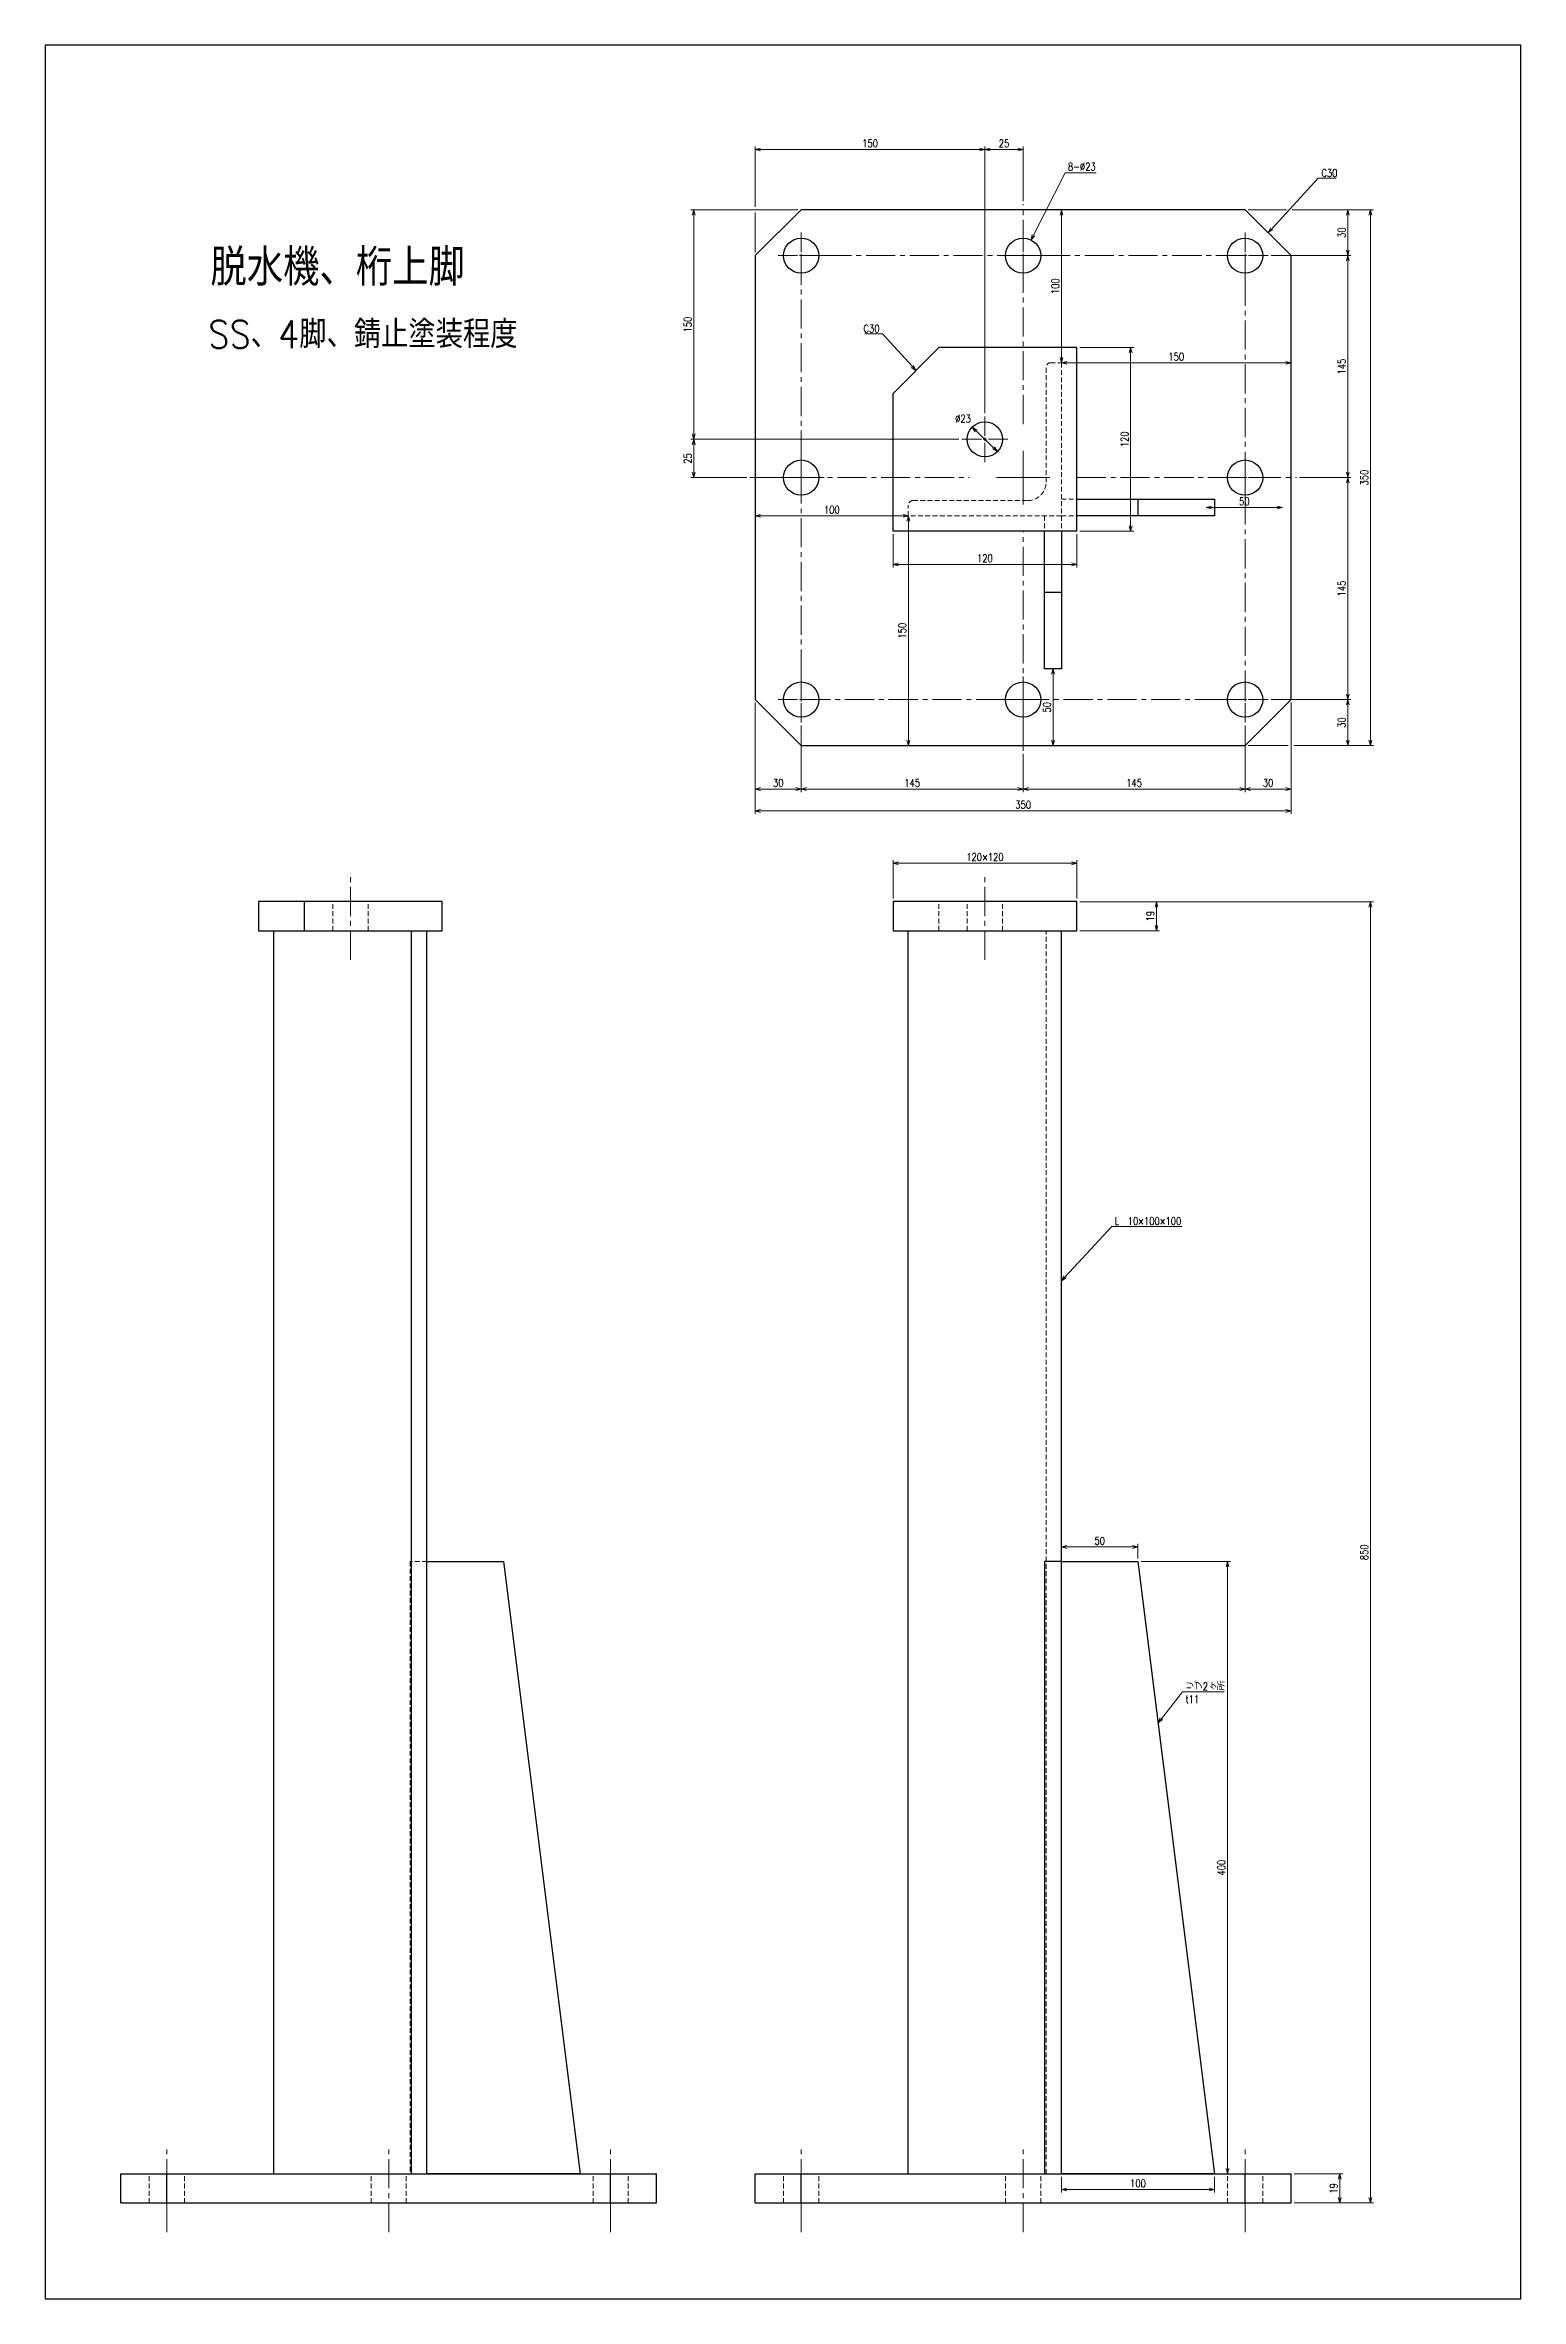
# Model space of a CAD drawing. Header units: millimetres. Extents: x 0 to 3072, y 0 to 1489.
# Drawn here: x 2108 to 3072, y 16 to 1489 of the extents above; entities that cross this region are included whole.
import ezdxf
from ezdxf import colors
from ezdxf.entities.mleader import LeaderData, LeaderLine
from ezdxf.math import Vec2, Vec3

# ---------------------------------------------------------------- set-up
doc = ezdxf.new("R2010")
doc.units = ezdxf.units.MM
doc.linetypes.add('CENTER2', pattern=[28.575, 19.05, -3.175, 3.175, -3.175])
doc.linetypes.add('HIDDEN2', pattern=[4.7625, 3.175, -1.5875])
for name, color, linetype, lineweight in [('01_外形線', 7, 'Continuous', 25), ('03_かくれ線', 6, 'HIDDEN2', 13), ('04_中心線', 1, 'CENTER2', 9), ('06_文字', 7, 'Continuous', 13), ('07_寸法線', 3, 'Continuous', 9)]:
    doc.layers.add(name, color=color, linetype=linetype, lineweight=lineweight)
doc.styles.add('KSS_TXT', font='txt.shx', dxfattribs={"bigfont": 'extfont2.shx'})
doc.styles.add('寸法用', font='simplex.shx', dxfattribs={"width": 0.8, "bigfont": '@extfont2.shx'})
doc.dimstyles.new('機械製図用', dxfattribs={"dimtxt": 3.5, "dimasz": 3.5, "dimexe": 2, "dimexo": 0, "dimgap": 1.2, "dimtad": 1, "dimdsep": 46, "dimtxsty": '寸法用', "dimblk": 'OPEN30', "dimcen": 0, "dimclrd": 256, "dimclre": 256, "dimclrt": 7, "dimazin": 2, "dimtm": 1e-09, "dimtfac": 0.75, "dimtmove": 0, "dimatfit": 3, "dimldrblk": 'OPEN30', "dimfxl": 1, "dimlwd": -1, "dimlwe": -1, "dimarcsym": 0})
doc.dimstyles.new('機械製図用$3', dxfattribs={"dimtxt": 3.5, "dimasz": 3.5, "dimexe": 2, "dimexo": 0, "dimgap": 1.2, "dimtad": 1, "dimtih": 1, "dimtoh": 1, "dimdsep": 46, "dimtxsty": '寸法用', "dimblk": 'OPEN30', "dimcen": 0, "dimsd1": 1, "dimclrd": 256, "dimclre": 256, "dimclrt": 7, "dimazin": 2, "dimtm": 1e-09, "dimtfac": 0.75, "dimtofl": 0, "dimtmove": 0, "dimatfit": 3, "dimldrblk": 'OPEN30', "dimfxl": 1, "dimlwd": -1, "dimlwe": -1, "dimarcsym": 0})

msp = doc.modelspace()

# ---------------------------------------------------------------- texts
at = {"layer": '06_文字', "color": 3, "style": 'KSS_TXT', "width": 0.9}
for s, height, p in [('脱水機、桁上脚', 24, (2216.216, 1331.345)), ('SS、4脚、錆止塗装程度', 18, (2214.812, 1290.655))]:
    msp.add_text(s, height=height, dxfattribs=at).set_placement(p)

# ---------------------------------------------------------------- blocks, each defined once
blk = doc.blocks.new('*U144')
at = {"layer": '04_中心線', "color": 0, "linetype": 'CENTER2', "transparency": 16777216}
for p, q in [((0, 2.3), (0, 15)), ((-15, 0), (-2.3, 0)), ((2.3, 0), (15, 0)), ((0, -15), (0, -2.3))]:
    blk.add_line(p, q, dxfattribs=at)
at = {"layer": '04_中心線', "color": 0, "linetype": 'Continuous', "transparency": 16777216}
for p, q in [((-1.15, 0), (1.15, 0)), ((0, -1.15), (0, 1.15))]:
    blk.add_line(p, q, dxfattribs=at)
blk = doc.blocks.new('*U145')
at = {"layer": '04_中心線', "color": 0, "linetype": 'CENTER2', "transparency": 16777216}
for p, q in [((0, 2.3), (0, 15)), ((-15, 0), (-2.3, 0)), ((2.3, 0), (15, 0)), ((0, -15), (0, -2.3))]:
    blk.add_line(p, q, dxfattribs=at)
at = {"layer": '04_中心線', "color": 0, "linetype": 'Continuous', "transparency": 16777216}
for p, q in [((-1.15, 0), (1.15, 0)), ((0, -1.15), (0, 1.15))]:
    blk.add_line(p, q, dxfattribs=at)
blk = doc.blocks.new('*U146')
at = {"layer": '04_中心線', "color": 0, "linetype": 'CENTER2', "transparency": 16777216}
for p, q in [((0, 2.3), (0, 15)), ((-15, 0), (-2.3, 0)), ((2.3, 0), (15, 0)), ((0, -15), (0, -2.3))]:
    blk.add_line(p, q, dxfattribs=at)
at = {"layer": '04_中心線', "color": 0, "linetype": 'Continuous', "transparency": 16777216}
for p, q in [((-1.15, 0), (1.15, 0)), ((0, -1.15), (0, 1.15))]:
    blk.add_line(p, q, dxfattribs=at)
blk = doc.blocks.new('*U147')
at = {"layer": '04_中心線', "color": 0, "linetype": 'CENTER2', "transparency": 16777216}
for p, q in [((0, 2.3), (0, 15)), ((-15, 0), (-2.3, 0)), ((2.3, 0), (15, 0)), ((0, -15), (0, -2.3))]:
    blk.add_line(p, q, dxfattribs=at)
at = {"layer": '04_中心線', "color": 0, "linetype": 'Continuous', "transparency": 16777216}
for p, q in [((-1.15, 0), (1.15, 0)), ((0, -1.15), (0, 1.15))]:
    blk.add_line(p, q, dxfattribs=at)
blk = doc.blocks.new('*U148')
at = {"layer": '04_中心線', "color": 0, "linetype": 'CENTER2', "transparency": 16777216}
for p, q in [((0, 2.3), (0, 15)), ((-15, 0), (-2.3, 0)), ((2.3, 0), (15, 0)), ((0, -15), (0, -2.3))]:
    blk.add_line(p, q, dxfattribs=at)
at = {"layer": '04_中心線', "color": 0, "linetype": 'Continuous', "transparency": 16777216}
for p, q in [((-1.15, 0), (1.15, 0)), ((0, -1.15), (0, 1.15))]:
    blk.add_line(p, q, dxfattribs=at)
blk = doc.blocks.new('*U149')
at = {"layer": '04_中心線', "color": 0, "linetype": 'CENTER2', "transparency": 16777216}
for p, q in [((0, 2.3), (0, 15)), ((-15, 0), (-2.3, 0)), ((2.3, 0), (15, 0)), ((0, -15), (0, -2.3))]:
    blk.add_line(p, q, dxfattribs=at)
at = {"layer": '04_中心線', "color": 0, "linetype": 'Continuous', "transparency": 16777216}
for p, q in [((-1.15, 0), (1.15, 0)), ((0, -1.15), (0, 1.15))]:
    blk.add_line(p, q, dxfattribs=at)
blk = doc.blocks.new('*U150')
at = {"layer": '04_中心線', "color": 0, "linetype": 'CENTER2', "transparency": 16777216}
for p, q in [((0, 2.3), (0, 15)), ((-15, 0), (-2.3, 0)), ((2.3, 0), (15, 0)), ((0, -15), (0, -2.3))]:
    blk.add_line(p, q, dxfattribs=at)
at = {"layer": '04_中心線', "color": 0, "linetype": 'Continuous', "transparency": 16777216}
for p, q in [((-1.15, 0), (1.15, 0)), ((0, -1.15), (0, 1.15))]:
    blk.add_line(p, q, dxfattribs=at)
blk = doc.blocks.new('*U151')
at = {"layer": '04_中心線', "color": 0, "linetype": 'CENTER2', "transparency": 16777216}
for p, q in [((0, 2.3), (0, 15)), ((-15, 0), (-2.3, 0)), ((2.3, 0), (15, 0)), ((0, -15), (0, -2.3))]:
    blk.add_line(p, q, dxfattribs=at)
at = {"layer": '04_中心線', "color": 0, "linetype": 'Continuous', "transparency": 16777216}
for p, q in [((-1.15, 0), (1.15, 0)), ((0, -1.15), (0, 1.15))]:
    blk.add_line(p, q, dxfattribs=at)
blk = doc.blocks.new('_Open30')
at = {"color": 0, "linetype": 'ByBlock', "lineweight": -2}
for p, q in [((-1, 0.27), (0, 0)), ((0, 0), (-1, -0.27)), ((0, 0), (-1, 0))]:
    blk.add_line(p, q, dxfattribs=at)
blk = doc.blocks.new('*D154')
at = {"layer": '07_寸法線', "transparency": 16777216}
for p, q in [((2572.2, 1000.6), (2572.2, 986.3)), ((2575.7, 988.3), (2918.7, 988.3)), ((2922.2, 1000.6), (2922.2, 986.3))]:
    blk.add_line(p, q, dxfattribs=at)
at = {"layer": 'Defpoints', "color": 0, "transparency": 16777216}
for p in [(2572.2, 1002.6), (2922.2, 1002.6), (2922.2, 988.3)]:
    blk.add_point(p, dxfattribs=at)
at = {"layer": '07_寸法線', "transparency": 16777216, "xscale": 3.5, "yscale": 3.5, "zscale": 3.5, "rotation": 180}
blk.add_blockref('_Open30', (2572.2, 988.3), dxfattribs=at)
at = {"layer": '07_寸法線', "transparency": 16777216, "xscale": 3.5, "yscale": 3.5, "zscale": 3.5}
blk.add_blockref('_Open30', (2922.2, 988.3), dxfattribs=at)
at = {"layer": '07_寸法線', "color": 7, "transparency": 16777216, "insert": (2747.2, 992.3), "char_height": 5, "attachment_point": 5, "style": '寸法用'}
blk.add_mtext('350', dxfattribs=at)
blk = doc.blocks.new('*D160')
at = {"layer": '07_寸法線', "transparency": 16777216}
for p, q in [((2894.2, 1381), (2919.2, 1381)), ((2922.9, 1381), (2961.3, 1381)), ((2959.3, 1377.5), (2959.3, 1354.5)), ((2924.2, 1351), (2961.3, 1351))]:
    blk.add_line(p, q, dxfattribs=at)
at = {"layer": 'Defpoints', "color": 0, "transparency": 16777216}
for p in [(2892.2, 1381), (2922.2, 1351), (2959.3, 1351)]:
    blk.add_point(p, dxfattribs=at)
at = {"layer": '07_寸法線', "transparency": 16777216, "xscale": 3.5, "yscale": 3.5, "zscale": 3.5}
for p, rotation in [((2959.3, 1381), 90), ((2959.3, 1351), 270)]:
    blk.add_blockref('_Open30', p, dxfattribs=dict(at, rotation=rotation))
at = {"layer": '07_寸法線', "color": 7, "transparency": 16777216, "insert": (2955.3, 1366), "char_height": 5, "attachment_point": 5, "rotation": 90, "style": '寸法用'}
blk.add_mtext('30', dxfattribs=at)
blk = doc.blocks.new('*D161')
at = {"layer": '07_寸法線', "transparency": 16777216}
for p, q in [((2909.2, 1061), (2961.3, 1061)), ((2959.3, 1034.5), (2959.3, 1057.5)), ((2894.2, 1031), (2920.3, 1031)), ((2924, 1031), (2961.3, 1031))]:
    blk.add_line(p, q, dxfattribs=at)
at = {"layer": 'Defpoints', "color": 0, "transparency": 16777216}
for p in [(2907.2, 1061), (2959.3, 1061), (2892.2, 1031)]:
    blk.add_point(p, dxfattribs=at)
at = {"layer": '07_寸法線', "transparency": 16777216, "xscale": 3.5, "yscale": 3.5, "zscale": 3.5}
for p, rotation in [((2959.3, 1061), 90), ((2959.3, 1031), 270)]:
    blk.add_blockref('_Open30', p, dxfattribs=dict(at, rotation=rotation))
at = {"layer": '07_寸法線', "color": 7, "transparency": 16777216, "insert": (2955.3, 1046), "char_height": 5, "attachment_point": 5, "rotation": 90, "style": '寸法用'}
blk.add_mtext('30', dxfattribs=at)
blk = doc.blocks.new('*D169')
at = {"layer": '07_寸法線', "transparency": 16777216}
for p, q in [((2922.2, 1059), (2922.2, 1000.6)), ((2892.2, 1044), (2892.2, 1000.6)), ((2895.7, 1002.6), (2918.7, 1002.6))]:
    blk.add_line(p, q, dxfattribs=at)
at = {"layer": 'Defpoints', "color": 0, "transparency": 16777216}
for p in [(2922.2, 1061), (2892.2, 1046), (2922.2, 1002.6)]:
    blk.add_point(p, dxfattribs=at)
at = {"layer": '07_寸法線', "transparency": 16777216, "xscale": 3.5, "yscale": 3.5, "zscale": 3.5, "rotation": 180}
blk.add_blockref('_Open30', (2892.2, 1002.6), dxfattribs=at)
at = {"layer": '07_寸法線', "transparency": 16777216, "xscale": 3.5, "yscale": 3.5, "zscale": 3.5}
blk.add_blockref('_Open30', (2922.2, 1002.6), dxfattribs=at)
at = {"layer": '07_寸法線', "color": 7, "transparency": 16777216, "insert": (2907.2, 1006.6), "char_height": 5, "attachment_point": 5, "style": '寸法用'}
blk.add_mtext('30', dxfattribs=at)
blk = doc.blocks.new('*D168')
at = {"layer": '07_寸法線', "transparency": 16777216}
for p, q in [((2892.2, 1044), (2892.2, 1000.6)), ((2747.2, 1025.5), (2747.2, 1000.6)), ((2750.7, 1002.6), (2888.7, 1002.6))]:
    blk.add_line(p, q, dxfattribs=at)
at = {"layer": 'Defpoints', "color": 0, "transparency": 16777216}
for p in [(2892.2, 1046), (2747.2, 1027.5), (2892.2, 1002.6)]:
    blk.add_point(p, dxfattribs=at)
at = {"layer": '07_寸法線', "transparency": 16777216, "xscale": 3.5, "yscale": 3.5, "zscale": 3.5, "rotation": 180}
blk.add_blockref('_Open30', (2747.2, 1002.6), dxfattribs=at)
at = {"layer": '07_寸法線', "transparency": 16777216, "xscale": 3.5, "yscale": 3.5, "zscale": 3.5}
blk.add_blockref('_Open30', (2892.2, 1002.6), dxfattribs=at)
at = {"layer": '07_寸法線', "color": 7, "transparency": 16777216, "insert": (2819.7, 1006.6), "char_height": 5, "attachment_point": 5, "style": '寸法用'}
blk.add_mtext('145', dxfattribs=at)
blk = doc.blocks.new('*D167')
at = {"layer": '07_寸法線', "transparency": 16777216}
for p, q in [((2602.2, 1044), (2602.2, 1000.6)), ((2747.2, 1025.5), (2747.2, 1000.6)), ((2605.7, 1002.6), (2743.7, 1002.6))]:
    blk.add_line(p, q, dxfattribs=at)
at = {"layer": 'Defpoints', "color": 0, "transparency": 16777216}
for p in [(2602.2, 1046), (2747.2, 1027.5), (2747.2, 1002.6)]:
    blk.add_point(p, dxfattribs=at)
at = {"layer": '07_寸法線', "transparency": 16777216, "xscale": 3.5, "yscale": 3.5, "zscale": 3.5, "rotation": 180}
blk.add_blockref('_Open30', (2602.2, 1002.6), dxfattribs=at)
at = {"layer": '07_寸法線', "transparency": 16777216, "xscale": 3.5, "yscale": 3.5, "zscale": 3.5}
blk.add_blockref('_Open30', (2747.2, 1002.6), dxfattribs=at)
at = {"layer": '07_寸法線', "color": 7, "transparency": 16777216, "insert": (2674.7, 1006.6), "char_height": 5, "attachment_point": 5, "style": '寸法用'}
blk.add_mtext('145', dxfattribs=at)
blk = doc.blocks.new('*D166')
at = {"layer": '07_寸法線', "transparency": 16777216}
for p, q in [((2572.2, 1059), (2572.2, 1000.6)), ((2602.2, 1044), (2602.2, 1000.6)), ((2575.7, 1002.6), (2598.7, 1002.6))]:
    blk.add_line(p, q, dxfattribs=at)
at = {"layer": 'Defpoints', "color": 0, "transparency": 16777216}
for p in [(2572.2, 1061), (2602.2, 1046), (2602.2, 1002.6)]:
    blk.add_point(p, dxfattribs=at)
at = {"layer": '07_寸法線', "transparency": 16777216, "xscale": 3.5, "yscale": 3.5, "zscale": 3.5, "rotation": 180}
blk.add_blockref('_Open30', (2572.2, 1002.6), dxfattribs=at)
at = {"layer": '07_寸法線', "transparency": 16777216, "xscale": 3.5, "yscale": 3.5, "zscale": 3.5}
blk.add_blockref('_Open30', (2602.2, 1002.6), dxfattribs=at)
at = {"layer": '07_寸法線', "color": 7, "transparency": 16777216, "insert": (2587.2, 1006.6), "char_height": 5, "attachment_point": 5, "style": '寸法用'}
blk.add_mtext('30', dxfattribs=at)
blk = doc.blocks.new('*U170')
at = {"layer": '04_中心線', "color": 0, "linetype": 'CENTER2', "transparency": 16777216}
for p, q in [((0, 35), (0, 178.5)), ((-178.5, 0), (-35, 0)), ((35, 0), (178.5, 0)), ((0, -178.5), (0, -35))]:
    blk.add_line(p, q, dxfattribs=at)
at = {"layer": '04_中心線', "color": 0, "linetype": 'Continuous', "transparency": 16777216}
for p, q in [((0, -17.5), (0, 17.5)), ((-17.5, 0), (17.5, 0))]:
    blk.add_line(p, q, dxfattribs=at)
blk = doc.blocks.new('*D171')
at = {"layer": '07_寸法線', "transparency": 16777216}
for p, q in [((2927.7, 1206), (2961.3, 1206)), ((2959.3, 1064.5), (2959.3, 1202.5)), ((2909.2, 1061), (2961.3, 1061))]:
    blk.add_line(p, q, dxfattribs=at)
at = {"layer": 'Defpoints', "color": 0, "transparency": 16777216}
for p in [(2925.7, 1206), (2959.3, 1206), (2907.2, 1061)]:
    blk.add_point(p, dxfattribs=at)
at = {"layer": '07_寸法線', "transparency": 16777216, "xscale": 3.5, "yscale": 3.5, "zscale": 3.5}
for p, rotation in [((2959.3, 1206), 90), ((2959.3, 1061), 270)]:
    blk.add_blockref('_Open30', p, dxfattribs=dict(at, rotation=rotation))
at = {"layer": '07_寸法線', "color": 7, "transparency": 16777216, "insert": (2955.3, 1133.5), "char_height": 5, "attachment_point": 5, "rotation": 90, "style": '寸法用'}
blk.add_mtext('145', dxfattribs=at)
blk = doc.blocks.new('*D172')
at = {"layer": '07_寸法線', "transparency": 16777216}
for p, q in [((2909.2, 1351), (2961.3, 1351)), ((2959.3, 1209.5), (2959.3, 1347.5)), ((2927.7, 1206), (2961.3, 1206))]:
    blk.add_line(p, q, dxfattribs=at)
at = {"layer": 'Defpoints', "color": 0, "transparency": 16777216}
for p in [(2907.2, 1351), (2959.3, 1351), (2925.7, 1206)]:
    blk.add_point(p, dxfattribs=at)
at = {"layer": '07_寸法線', "transparency": 16777216, "xscale": 3.5, "yscale": 3.5, "zscale": 3.5}
for p, rotation in [((2959.3, 1351), 90), ((2959.3, 1206), 270)]:
    blk.add_blockref('_Open30', p, dxfattribs=dict(at, rotation=rotation))
at = {"layer": '07_寸法線', "color": 7, "transparency": 16777216, "insert": (2955.3, 1278.5), "char_height": 5, "attachment_point": 5, "rotation": 90, "style": '寸法用'}
blk.add_mtext('145', dxfattribs=at)
blk = doc.blocks.new('*D173')
at = {"layer": '07_寸法線', "transparency": 16777216}
for p, q in [((2961.3, 1381), (2976, 1381)), ((2974, 1034.5), (2974, 1377.5)), ((2961.3, 1031), (2976, 1031))]:
    blk.add_line(p, q, dxfattribs=at)
at = {"layer": 'Defpoints', "color": 0, "transparency": 16777216}
for p in [(2959.3, 1381), (2974, 1381), (2959.3, 1031)]:
    blk.add_point(p, dxfattribs=at)
at = {"layer": '07_寸法線', "transparency": 16777216, "xscale": 3.5, "yscale": 3.5, "zscale": 3.5}
for p, rotation in [((2974, 1381), 90), ((2974, 1031), 270)]:
    blk.add_blockref('_Open30', p, dxfattribs=dict(at, rotation=rotation))
at = {"layer": '07_寸法線', "color": 7, "transparency": 16777216, "insert": (2970, 1206), "char_height": 5, "attachment_point": 5, "rotation": 90, "style": '寸法用'}
blk.add_mtext('350', dxfattribs=at)
blk = doc.blocks.new('*U174')
at = {"layer": '04_中心線', "color": 0, "linetype": 'CENTER2', "transparency": 16777216}
for p, q in [((0, 2.3), (0, 15)), ((-15, 0), (-2.3, 0)), ((2.3, 0), (15, 0)), ((0, -15), (0, -2.3))]:
    blk.add_line(p, q, dxfattribs=at)
at = {"layer": '04_中心線', "color": 0, "linetype": 'Continuous', "transparency": 16777216}
for p, q in [((-1.15, 0), (1.15, 0)), ((0, -1.15), (0, 1.15))]:
    blk.add_line(p, q, dxfattribs=at)
blk = doc.blocks.new('*D175')
at = {"layer": '07_寸法線', "transparency": 16777216}
for p, q in [((2600.2, 1381), (2530, 1381)), ((2532, 1234.5), (2532, 1377.5)), ((2705.2, 1231), (2530, 1231))]:
    blk.add_line(p, q, dxfattribs=at)
at = {"layer": 'Defpoints', "color": 0, "transparency": 16777216}
for p in [(2532, 1381), (2602.2, 1381), (2707.2, 1231)]:
    blk.add_point(p, dxfattribs=at)
at = {"layer": '07_寸法線', "transparency": 16777216, "xscale": 3.5, "yscale": 3.5, "zscale": 3.5}
for p, rotation in [((2532, 1381), 90), ((2532, 1231), 270)]:
    blk.add_blockref('_Open30', p, dxfattribs=dict(at, rotation=rotation))
at = {"layer": '07_寸法線', "color": 7, "transparency": 16777216, "insert": (2528, 1306), "char_height": 5, "attachment_point": 5, "rotation": 90, "style": '寸法用'}
blk.add_mtext('150', dxfattribs=at)
blk = doc.blocks.new('*D176')
at = {"layer": '07_寸法線', "transparency": 16777216}
for p, q in [((2572.2, 1382.9), (2572.2, 1422.3)), ((2575.7, 1420.3), (2718.7, 1420.3)), ((2722.2, 1248), (2722.2, 1422.3)), ((2572.2, 1353), (2572.2, 1379.1))]:
    blk.add_line(p, q, dxfattribs=at)
at = {"layer": 'Defpoints', "color": 0, "transparency": 16777216}
for p in [(2722.2, 1420.3), (2572.2, 1351), (2722.2, 1246)]:
    blk.add_point(p, dxfattribs=at)
at = {"layer": '07_寸法線', "transparency": 16777216, "xscale": 3.5, "yscale": 3.5, "zscale": 3.5, "rotation": 180}
blk.add_blockref('_Open30', (2572.2, 1420.3), dxfattribs=at)
at = {"layer": '07_寸法線', "transparency": 16777216, "xscale": 3.5, "yscale": 3.5, "zscale": 3.5}
blk.add_blockref('_Open30', (2722.2, 1420.3), dxfattribs=at)
at = {"layer": '07_寸法線', "color": 7, "transparency": 16777216, "insert": (2647.2, 1424.3), "char_height": 5, "attachment_point": 5, "style": '寸法用'}
blk.add_mtext('150', dxfattribs=at)
blk = doc.blocks.new('*D178')
at = {"layer": '07_寸法線', "transparency": 16777216}
for p, q in [((2570.2, 1231), (2530, 1231)), ((2532, 1209.5), (2532, 1227.5)), ((2566.7, 1206), (2530, 1206))]:
    blk.add_line(p, q, dxfattribs=at)
at = {"layer": 'Defpoints', "color": 0, "transparency": 16777216}
for p in [(2532, 1231), (2572.2, 1231), (2568.7, 1206)]:
    blk.add_point(p, dxfattribs=at)
at = {"layer": '07_寸法線', "transparency": 16777216, "xscale": 3.5, "yscale": 3.5, "zscale": 3.5}
for p, rotation in [((2532, 1231), 90), ((2532, 1206), 270)]:
    blk.add_blockref('_Open30', p, dxfattribs=dict(at, rotation=rotation))
at = {"layer": '07_寸法線', "color": 7, "transparency": 16777216, "insert": (2528, 1218.5), "char_height": 5, "attachment_point": 5, "rotation": 90, "style": '寸法用'}
blk.add_mtext('25', dxfattribs=at)
blk = doc.blocks.new('*D182')
at = {"layer": '07_寸法線', "transparency": 16777216}
blk.add_line((2727.9, 1225.4), (2716.4, 1236.6), dxfattribs=at)
at = {"layer": 'Defpoints', "color": 0, "transparency": 16777216}
for p in [(2713.9, 1239), (2730.4, 1223)]:
    blk.add_point(p, dxfattribs=at)
at = {"layer": '07_寸法線', "transparency": 16777216, "xscale": 3.5, "yscale": 3.5, "zscale": 3.5}
for p, rotation in [((2713.9, 1239), 135.7640999300963), ((2730.4, 1223), 315.7640999300963)]:
    blk.add_blockref('_Open30', p, dxfattribs=dict(at, rotation=rotation))
at = {"layer": '07_寸法線', "color": 7, "transparency": 16777216, "insert": (2707.9, 1244.5), "char_height": 5, "attachment_point": 5, "style": '寸法用'}
blk.add_mtext('∅23', dxfattribs=at)
blk = doc.blocks.new('*D181')
at = {"layer": '07_寸法線', "transparency": 16777216}
for p, q in [((2774.6, 1405.1), (2754, 1364.4)), ((2794.9, 1405.1), (2774.6, 1405.1))]:
    blk.add_line(p, q, dxfattribs=at)
at = {"layer": 'Defpoints', "color": 0, "transparency": 16777216}
for p in [(2752.4, 1361.3), (2742, 1340.7)]:
    blk.add_point(p, dxfattribs=at)
at = {"layer": '07_寸法線', "transparency": 16777216, "xscale": 3.5, "yscale": 3.5, "zscale": 3.5, "rotation": 243.1329256819878}
blk.add_blockref('_Open30', (2752.4, 1361.3), dxfattribs=at)
at = {"layer": '07_寸法線', "color": 7, "transparency": 16777216, "insert": (2785.5, 1409.1), "char_height": 5, "attachment_point": 5, "style": '寸法用'}
blk.add_mtext('8-∅23', dxfattribs=at)
blk = doc.blocks.new('*D183')
at = {"layer": '07_寸法線', "transparency": 16777216}
for p, q in [((2784.2, 1291), (2819.4, 1291)), ((2817.4, 1174.5), (2817.4, 1287.5)), ((2784.2, 1171), (2819.4, 1171))]:
    blk.add_line(p, q, dxfattribs=at)
at = {"layer": 'Defpoints', "color": 0, "transparency": 16777216}
for p in [(2782.2, 1291), (2817.4, 1291), (2782.2, 1171)]:
    blk.add_point(p, dxfattribs=at)
at = {"layer": '07_寸法線', "transparency": 16777216, "xscale": 3.5, "yscale": 3.5, "zscale": 3.5}
for p, rotation in [((2817.4, 1291), 90), ((2817.4, 1171), 270)]:
    blk.add_blockref('_Open30', p, dxfattribs=dict(at, rotation=rotation))
at = {"layer": '07_寸法線', "color": 7, "transparency": 16777216, "insert": (2813.4, 1231), "char_height": 5, "attachment_point": 5, "rotation": 90, "style": '寸法用'}
blk.add_mtext('120', dxfattribs=at)
blk = doc.blocks.new('*D185')
at = {"layer": '07_寸法線', "transparency": 16777216}
for p, q in [((2662.2, 1169), (2662.2, 1147.3)), ((2782.2, 1169), (2782.2, 1147.3)), ((2665.7, 1149.3), (2778.7, 1149.3))]:
    blk.add_line(p, q, dxfattribs=at)
at = {"layer": 'Defpoints', "color": 0, "transparency": 16777216}
for p in [(2662.2, 1171), (2782.2, 1171), (2782.2, 1149.3)]:
    blk.add_point(p, dxfattribs=at)
at = {"layer": '07_寸法線', "transparency": 16777216, "xscale": 3.5, "yscale": 3.5, "zscale": 3.5, "rotation": 180}
blk.add_blockref('_Open30', (2662.2, 1149.3), dxfattribs=at)
at = {"layer": '07_寸法線', "transparency": 16777216, "xscale": 3.5, "yscale": 3.5, "zscale": 3.5}
blk.add_blockref('_Open30', (2782.2, 1149.3), dxfattribs=at)
at = {"layer": '07_寸法線', "color": 7, "transparency": 16777216, "insert": (2722.2, 1153.3), "char_height": 5, "attachment_point": 5, "style": '寸法用'}
blk.add_mtext('120', dxfattribs=at)
blk = doc.blocks.new('*D186')
at = {"layer": '07_寸法線', "transparency": 16777216}
for p, q in [((2722.2, 1383), (2722.2, 1422.3)), ((2725.7, 1420.3), (2743.7, 1420.3)), ((2747.2, 1386.5), (2747.2, 1422.3))]:
    blk.add_line(p, q, dxfattribs=at)
at = {"layer": 'Defpoints', "color": 0, "transparency": 16777216}
for p in [(2747.2, 1420.3), (2747.2, 1384.5), (2722.2, 1381)]:
    blk.add_point(p, dxfattribs=at)
at = {"layer": '07_寸法線', "transparency": 16777216, "xscale": 3.5, "yscale": 3.5, "zscale": 3.5, "rotation": 180}
blk.add_blockref('_Open30', (2722.2, 1420.3), dxfattribs=at)
at = {"layer": '07_寸法線', "transparency": 16777216, "xscale": 3.5, "yscale": 3.5, "zscale": 3.5}
blk.add_blockref('_Open30', (2747.2, 1420.3), dxfattribs=at)
at = {"layer": '07_寸法線', "color": 7, "transparency": 16777216, "insert": (2734.7, 1424.3), "char_height": 5, "attachment_point": 5, "style": '寸法用'}
blk.add_mtext('25', dxfattribs=at)
blk = doc.blocks.new('*D189')
at = {"layer": '07_寸法線', "transparency": 16777216}
blk.add_line((2672.2, 1034.5), (2672.2, 1177.5), dxfattribs=at)
at = {"layer": 'Defpoints', "color": 0, "transparency": 16777216}
for p in [(2672.2, 1181), (2672.2, 1181), (2672.2, 1031)]:
    blk.add_point(p, dxfattribs=at)
at = {"layer": '07_寸法線', "transparency": 16777216, "xscale": 3.5, "yscale": 3.5, "zscale": 3.5}
for p, rotation in [((2672.2, 1181), 90), ((2672.2, 1031), 270)]:
    blk.add_blockref('_Open30', p, dxfattribs=dict(at, rotation=rotation))
at = {"layer": '07_寸法線', "color": 7, "transparency": 16777216, "insert": (2668.2, 1106), "char_height": 5, "attachment_point": 5, "rotation": 90, "style": '寸法用'}
blk.add_mtext('150', dxfattribs=at)
blk = doc.blocks.new('*D190')
at = {"layer": '07_寸法線', "transparency": 16777216}
blk.add_line((2575.7, 1181), (2668.7, 1181), dxfattribs=at)
at = {"layer": 'Defpoints', "color": 0, "transparency": 16777216}
for p in [(2572.2, 1181), (2672.2, 1181), (2672.2, 1181)]:
    blk.add_point(p, dxfattribs=at)
at = {"layer": '07_寸法線', "transparency": 16777216, "xscale": 3.5, "yscale": 3.5, "zscale": 3.5, "rotation": 180}
blk.add_blockref('_Open30', (2572.2, 1181), dxfattribs=at)
at = {"layer": '07_寸法線', "transparency": 16777216, "xscale": 3.5, "yscale": 3.5, "zscale": 3.5}
blk.add_blockref('_Open30', (2672.2, 1181), dxfattribs=at)
at = {"layer": '07_寸法線', "color": 7, "transparency": 16777216, "insert": (2622.2, 1185), "char_height": 5, "attachment_point": 5, "style": '寸法用'}
blk.add_mtext('100', dxfattribs=at)
blk = doc.blocks.new('*D191')
at = {"layer": '07_寸法線', "transparency": 16777216}
blk.add_line((2775.7, 1281), (2918.7, 1281), dxfattribs=at)
at = {"layer": 'Defpoints', "color": 0, "transparency": 16777216}
for p in [(2772.2, 1281), (2922.2, 1281), (2922.2, 1281)]:
    blk.add_point(p, dxfattribs=at)
at = {"layer": '07_寸法線', "transparency": 16777216, "xscale": 3.5, "yscale": 3.5, "zscale": 3.5, "rotation": 180}
blk.add_blockref('_Open30', (2772.2, 1281), dxfattribs=at)
at = {"layer": '07_寸法線', "transparency": 16777216, "xscale": 3.5, "yscale": 3.5, "zscale": 3.5}
blk.add_blockref('_Open30', (2922.2, 1281), dxfattribs=at)
at = {"layer": '07_寸法線', "color": 7, "transparency": 16777216, "insert": (2847.2, 1285), "char_height": 5, "attachment_point": 5, "style": '寸法用'}
blk.add_mtext('150', dxfattribs=at)
blk = doc.blocks.new('*D192')
at = {"layer": '07_寸法線', "transparency": 16777216}
blk.add_line((2772.2, 1284.5), (2772.2, 1377.5), dxfattribs=at)
at = {"layer": 'Defpoints', "color": 0, "transparency": 16777216}
for p in [(2772.2, 1381), (2772.2, 1381), (2772.2, 1281)]:
    blk.add_point(p, dxfattribs=at)
at = {"layer": '07_寸法線', "transparency": 16777216, "xscale": 3.5, "yscale": 3.5, "zscale": 3.5}
for p, rotation in [((2772.2, 1381), 90), ((2772.2, 1281), 270)]:
    blk.add_blockref('_Open30', p, dxfattribs=dict(at, rotation=rotation))
at = {"layer": '07_寸法線', "color": 7, "transparency": 16777216, "insert": (2768.2, 1331), "char_height": 5, "attachment_point": 5, "rotation": 90, "style": '寸法用'}
blk.add_mtext('100', dxfattribs=at)
blk = doc.blocks.new('*D193')
at = {"layer": '07_寸法線', "transparency": 16777216}
blk.add_line((2766.7, 1034.5), (2766.7, 1077.5), dxfattribs=at)
at = {"layer": 'Defpoints', "color": 0, "transparency": 16777216}
for p in [(2766.7, 1081), (2766.7, 1081), (2766.7, 1031)]:
    blk.add_point(p, dxfattribs=at)
at = {"layer": '07_寸法線', "transparency": 16777216, "xscale": 3.5, "yscale": 3.5, "zscale": 3.5}
for p, rotation in [((2766.7, 1081), 90), ((2766.7, 1031), 270)]:
    blk.add_blockref('_Open30', p, dxfattribs=dict(at, rotation=rotation))
at = {"layer": '07_寸法線', "color": 7, "transparency": 16777216, "insert": (2762.7, 1056), "char_height": 5, "attachment_point": 5, "rotation": 90, "style": '寸法用'}
blk.add_mtext('50', dxfattribs=at)
blk = doc.blocks.new('*D194')
at = {"layer": '07_寸法線', "transparency": 16777216}
blk.add_line((2870.2, 1186.5), (2913.2, 1186.5), dxfattribs=at)
at = {"layer": 'Defpoints', "color": 0, "transparency": 16777216}
for p in [(2866.7, 1186.5), (2916.7, 1186.5), (2916.7, 1186.5)]:
    blk.add_point(p, dxfattribs=at)
at = {"layer": '07_寸法線', "transparency": 16777216, "xscale": 3.5, "yscale": 3.5, "zscale": 3.5, "rotation": 180}
blk.add_blockref('_Open30', (2866.7, 1186.5), dxfattribs=at)
at = {"layer": '07_寸法線', "transparency": 16777216, "xscale": 3.5, "yscale": 3.5, "zscale": 3.5}
blk.add_blockref('_Open30', (2916.7, 1186.5), dxfattribs=at)
at = {"layer": '07_寸法線', "color": 7, "transparency": 16777216, "insert": (2891.7, 1190.5), "char_height": 5, "attachment_point": 5, "style": '寸法用'}
blk.add_mtext('50', dxfattribs=at)
blk = doc.blocks.new('*D195')
at = {"layer": '07_寸法線', "transparency": 16777216}
for p, q in [((2784.2, 929), (2976, 929)), ((2974, 82.5), (2974, 925.5)), ((2924.2, 79), (2976, 79))]:
    blk.add_line(p, q, dxfattribs=at)
at = {"layer": 'Defpoints', "color": 0, "transparency": 16777216}
for p in [(2782.2, 929), (2974, 929), (2922.2, 79)]:
    blk.add_point(p, dxfattribs=at)
at = {"layer": '07_寸法線', "transparency": 16777216, "xscale": 3.5, "yscale": 3.5, "zscale": 3.5}
for p, rotation in [((2974, 929), 90), ((2974, 79), 270)]:
    blk.add_blockref('_Open30', p, dxfattribs=dict(at, rotation=rotation))
at = {"layer": '07_寸法線', "color": 7, "transparency": 16777216, "insert": (2970, 504), "char_height": 5, "attachment_point": 5, "rotation": 90, "style": '寸法用'}
blk.add_mtext('850', dxfattribs=at)
blk = doc.blocks.new('*D196')
at = {"layer": '07_寸法線', "transparency": 16777216}
for p, q in [((2784.2, 929), (2836.3, 929)), ((2834.3, 913.5), (2834.3, 925.5)), ((2784.2, 910), (2836.3, 910))]:
    blk.add_line(p, q, dxfattribs=at)
at = {"layer": 'Defpoints', "color": 0, "transparency": 16777216}
for p in [(2782.2, 929), (2834.3, 929), (2782.2, 910)]:
    blk.add_point(p, dxfattribs=at)
at = {"layer": '07_寸法線', "transparency": 16777216, "xscale": 3.5, "yscale": 3.5, "zscale": 3.5}
for p, rotation in [((2834.3, 929), 90), ((2834.3, 910), 270)]:
    blk.add_blockref('_Open30', p, dxfattribs=dict(at, rotation=rotation))
at = {"layer": '07_寸法線', "color": 7, "transparency": 16777216, "insert": (2830.3, 919.5), "char_height": 5, "attachment_point": 5, "rotation": 90, "style": '寸法用'}
blk.add_mtext('19', dxfattribs=at)
blk = doc.blocks.new('*D197')
at = {"layer": '07_寸法線', "transparency": 16777216}
for p, q in [((2662.2, 931), (2662.2, 956.1)), ((2665.7, 954.1), (2778.7, 954.1)), ((2782.2, 931), (2782.2, 956.1))]:
    blk.add_line(p, q, dxfattribs=at)
at = {"layer": 'Defpoints', "color": 0, "transparency": 16777216}
for p in [(2782.2, 954.1), (2662.2, 929), (2782.2, 929)]:
    blk.add_point(p, dxfattribs=at)
at = {"layer": '07_寸法線', "transparency": 16777216, "xscale": 3.5, "yscale": 3.5, "zscale": 3.5, "rotation": 180}
blk.add_blockref('_Open30', (2662.2, 954.1), dxfattribs=at)
at = {"layer": '07_寸法線', "transparency": 16777216, "xscale": 3.5, "yscale": 3.5, "zscale": 3.5}
blk.add_blockref('_Open30', (2782.2, 954.1), dxfattribs=at)
at = {"layer": '07_寸法線', "color": 7, "transparency": 16777216, "insert": (2722.2, 958.1), "char_height": 5, "attachment_point": 5, "style": '寸法用'}
blk.add_mtext('120×120', dxfattribs=at)
blk = doc.blocks.new('*D198')
at = {"layer": '07_寸法線', "transparency": 16777216}
for p, q in [((2924.2, 98), (2956, 98)), ((2954, 82.5), (2954, 94.5)), ((2924.2, 79), (2956, 79))]:
    blk.add_line(p, q, dxfattribs=at)
at = {"layer": 'Defpoints', "color": 0, "transparency": 16777216}
for p in [(2922.2, 98), (2954, 98), (2922.2, 79)]:
    blk.add_point(p, dxfattribs=at)
at = {"layer": '07_寸法線', "transparency": 16777216, "xscale": 3.5, "yscale": 3.5, "zscale": 3.5}
for p, rotation in [((2954, 98), 90), ((2954, 79), 270)]:
    blk.add_blockref('_Open30', p, dxfattribs=dict(at, rotation=rotation))
at = {"layer": '07_寸法線', "color": 7, "transparency": 16777216, "insert": (2950, 88.5), "char_height": 5, "attachment_point": 5, "rotation": 90, "style": '寸法用'}
blk.add_mtext('19', dxfattribs=at)
blk = doc.blocks.new('*D199')
at = {"layer": '07_寸法線', "transparency": 16777216}
for p, q in [((2824.2, 498), (2882.7, 498)), ((2880.7, 101.5), (2880.7, 494.5))]:
    blk.add_line(p, q, dxfattribs=at)
at = {"layer": 'Defpoints', "color": 0, "transparency": 16777216}
for p in [(2822.2, 498), (2880.7, 498), (2880.7, 98)]:
    blk.add_point(p, dxfattribs=at)
at = {"layer": '07_寸法線', "transparency": 16777216, "xscale": 3.5, "yscale": 3.5, "zscale": 3.5}
for p, rotation in [((2880.7, 498), 90), ((2880.7, 98), 270)]:
    blk.add_blockref('_Open30', p, dxfattribs=dict(at, rotation=rotation))
at = {"layer": '07_寸法線', "color": 7, "transparency": 16777216, "insert": (2876.7, 298), "char_height": 5, "attachment_point": 5, "rotation": 90, "style": '寸法用'}
blk.add_mtext('400', dxfattribs=at)
blk = doc.blocks.new('*D200')
at = {"layer": '07_寸法線', "transparency": 16777216}
for p, q in [((2772.2, 500), (2772.2, 509.5)), ((2775.7, 507.5), (2818.7, 507.5)), ((2822.2, 500), (2822.2, 509.5))]:
    blk.add_line(p, q, dxfattribs=at)
at = {"layer": 'Defpoints', "color": 0, "transparency": 16777216}
for p in [(2822.2, 507.5), (2772.2, 498), (2822.2, 498)]:
    blk.add_point(p, dxfattribs=at)
at = {"layer": '07_寸法線', "transparency": 16777216, "xscale": 3.5, "yscale": 3.5, "zscale": 3.5, "rotation": 180}
blk.add_blockref('_Open30', (2772.2, 507.5), dxfattribs=at)
at = {"layer": '07_寸法線', "transparency": 16777216, "xscale": 3.5, "yscale": 3.5, "zscale": 3.5}
blk.add_blockref('_Open30', (2822.2, 507.5), dxfattribs=at)
at = {"layer": '07_寸法線', "color": 7, "transparency": 16777216, "insert": (2797.2, 511.5), "char_height": 5, "attachment_point": 5, "style": '寸法用'}
blk.add_mtext('50', dxfattribs=at)
blk = doc.blocks.new('*D201')
at = {"layer": '07_寸法線', "transparency": 16777216}
for p, q in [((2772.2, 96), (2772.2, 85.8)), ((2872.2, 96), (2872.2, 85.8)), ((2775.7, 87.8), (2868.7, 87.8))]:
    blk.add_line(p, q, dxfattribs=at)
at = {"layer": 'Defpoints', "color": 0, "transparency": 16777216}
for p in [(2772.2, 98), (2872.2, 98), (2872.2, 87.8)]:
    blk.add_point(p, dxfattribs=at)
at = {"layer": '07_寸法線', "transparency": 16777216, "xscale": 3.5, "yscale": 3.5, "zscale": 3.5, "rotation": 180}
blk.add_blockref('_Open30', (2772.2, 87.8), dxfattribs=at)
at = {"layer": '07_寸法線', "transparency": 16777216, "xscale": 3.5, "yscale": 3.5, "zscale": 3.5}
blk.add_blockref('_Open30', (2872.2, 87.8), dxfattribs=at)
at = {"layer": '07_寸法線', "color": 7, "transparency": 16777216, "insert": (2822.2, 91.8), "char_height": 5, "attachment_point": 5, "style": '寸法用'}
blk.add_mtext('100', dxfattribs=at)

# ---------------------------------------------------------------- dimensions: what is measured, and where the dimension line sits
at = {"layer": '07_寸法線'}
for base, p1, p2, override, picture, middle in [((2722.172, 1420.329), (2572.172, 1351.003), (2722.172, 1246.003), {"dimtxt": 5, "dimexo": 2, "dimgap": 1.5}, '*D176', (2647.172, 1424.329)), ((2747.172, 1420.329), (2722.172, 1381.003), (2747.172, 1384.503), {"dimtxt": 5, "dimexo": 2, "dimgap": 1.5}, '*D186', (2734.672, 1424.329)), ((2922.172, 1281.003), (2772.172, 1281.003), (2922.172, 1281.003), {"dimtxt": 5, "dimexo": 2, "dimgap": 1.5}, '*D191', (2847.172, 1285.003)), ((2916.672, 1186.503), (2866.672, 1186.503), (2916.672, 1186.503), {"dimtxt": 5, "dimexo": 2, "dimgap": 1.5}, '*D194', (2891.672, 1190.503)), ((2672.172, 1181.003), (2572.172, 1181.003), (2672.172, 1181.003), {"dimtxt": 5, "dimexo": 2, "dimgap": 1.5}, '*D190', (2622.172, 1185.003)), ((2782.172, 1149.3), (2662.172, 1171.003), (2782.172, 1171.003), {"dimtxt": 5, "dimexo": 2, "dimgap": 1.5}, '*D185', (2722.172, 1153.3)), ((2602.172, 1002.629), (2572.172, 1061.003), (2602.172, 1046.003), {"dimtxt": 5, "dimasz": 3.5, "dimexo": 2, "dimgap": 1.5}, '*D166', (2587.172, 1006.629)), ((2922.172, 1002.629), (2892.172, 1046.003), (2922.172, 1061.003), {"dimtxt": 5, "dimasz": 3.5, "dimexo": 2, "dimgap": 1.5}, '*D169', (2907.172, 1006.629)), ((2747.172, 1002.629), (2602.172, 1046.003), (2747.172, 1027.503), {"dimtxt": 5, "dimasz": 3.5, "dimexo": 2, "dimgap": 1.5}, '*D167', (2674.672, 1006.629)), ((2892.172, 1002.629), (2747.172, 1027.503), (2892.172, 1046.003), {"dimtxt": 5, "dimasz": 3.5, "dimexo": 2, "dimgap": 1.5}, '*D168', (2819.672, 1006.629)), ((2922.172, 988.331), (2572.172, 1002.629), (2922.172, 1002.629), {"dimtxt": 5, "dimasz": 3.5, "dimexo": 2, "dimgap": 1.5}, '*D154', (2747.172, 992.331)), ((2822.172, 507.481), (2772.172, 498.017), (2822.172, 498.017), {"dimtxt": 5, "dimexo": 2, "dimgap": 1.5}, '*D200', (2797.172, 511.481)), ((2872.172, 87.85), (2772.172, 98.017), (2872.172, 98.017), {"dimtxt": 5, "dimexo": 2, "dimgap": 1.5}, '*D201', (2822.172, 91.85))]:
    dim = msp.add_linear_dim(base=base, p1=p1, p2=p2, dimstyle='機械製図用', override=override, dxfattribs=at)
    dim.commit()
    dim.dimension.update_dxf_attribs({"geometry": picture, "text_midpoint": middle})
dim = msp.add_diameter_dim_2p(p1=(2741.975, 1340.744), p2=(2752.369, 1361.262), text='8-<>', dimstyle='機械製図用$3', override={"dimtxt": 5, "dimgap": 1.5}, dxfattribs=at)
dim.commit()
dim.dimension.update_dxf_attribs({"geometry": '*D181', "text_midpoint": (2785.514, 1405.114), "dimtype": 163})
for base, p1, p2, angle, override, picture, middle in [((2532.003, 1381.003), (2707.172, 1231.003), (2602.172, 1381.003), 270, {"dimtxt": 5, "dimexo": 2, "dimgap": 1.5}, '*D175', (2528.003, 1306.003)), ((2772.172, 1381.003), (2772.172, 1281.003), (2772.172, 1381.003), 270, {"dimtxt": 5, "dimexo": 2, "dimgap": 1.5}, '*D192', (2768.172, 1331.003)), ((2959.282, 1351.003), (2892.172, 1381.003), (2922.172, 1351.003), 90, {"dimtxt": 5, "dimasz": 3.5, "dimexo": 2, "dimgap": 1.5}, '*D160', (2955.282, 1366.003)), ((2959.282, 1351.003), (2925.672, 1206.003), (2907.172, 1351.003), 270, {"dimtxt": 5, "dimexo": 2, "dimgap": 1.5}, '*D172', (2955.282, 1278.503)), ((2817.429, 1291.003), (2782.172, 1171.003), (2782.172, 1291.003), 270, {"dimtxt": 5, "dimexo": 2, "dimgap": 1.5}, '*D183', (2813.429, 1231.003)), ((2532.003, 1231.003), (2568.672, 1206.003), (2572.172, 1231.003), 270, {"dimtxt": 5, "dimexo": 2, "dimgap": 1.5}, '*D178', (2528.003, 1218.503)), ((2959.282, 1206.003), (2907.172, 1061.003), (2925.672, 1206.003), 270, {"dimtxt": 5, "dimexo": 2, "dimgap": 1.5}, '*D171', (2955.282, 1133.503)), ((2672.172, 1181.003), (2672.172, 1031.003), (2672.172, 1181.003), 270, {"dimtxt": 5, "dimexo": 2, "dimgap": 1.5}, '*D189', (2668.172, 1106.003)), ((2766.672, 1081.003), (2766.672, 1031.003), (2766.672, 1081.003), 270, {"dimtxt": 5, "dimexo": 2, "dimgap": 1.5}, '*D193', (2762.672, 1056.003)), ((2959.282, 1061.003), (2892.172, 1031.003), (2907.172, 1061.003), 270, {"dimtxt": 5, "dimasz": 3.5, "dimexo": 2, "dimgap": 1.5}, '*D161', (2955.282, 1046.003)), ((2974.021, 929.017), (2922.172, 79.017), (2782.172, 929.017), 270, {"dimtxt": 5, "dimexo": 2, "dimgap": 1.5}, '*D195', (2970.021, 504.017)), ((2834.282, 929.017), (2782.172, 910.017), (2782.172, 929.017), 270, {"dimtxt": 5, "dimasz": 3.5, "dimexo": 2, "dimgap": 1.5}, '*D196', (2830.282, 919.517)), ((2880.672, 498.017), (2880.672, 98.017), (2822.172, 498.017), 270, {"dimtxt": 5, "dimexo": 2, "dimgap": 1.5}, '*D199', (2876.672, 298.017)), ((2953.952, 98.017), (2922.172, 79.017), (2922.172, 98.017), 270, {"dimtxt": 5, "dimexo": 2, "dimgap": 1.5}, '*D198', (2949.952, 88.517))]:
    dim = msp.add_linear_dim(base=base, p1=p1, p2=p2, angle=angle, dimstyle='機械製図用', override=override, dxfattribs=at)
    dim.commit()
    dim.dimension.update_dxf_attribs({"geometry": picture, "text_midpoint": middle})
dim = msp.add_linear_dim(base=(2974.021, 1381.003), p1=(2959.282, 1031.003), p2=(2959.282, 1381.003), angle=270, dimstyle='機械製図用', override={"dimtxt": 5, "dimexo": 2, "dimgap": 1.5}, dxfattribs=at)
dim.commit()
dim.dimension.update_dxf_attribs({"geometry": '*D173', "text_midpoint": (2974.021, 1206.003), "dimtype": 160})
dim = msp.add_diameter_dim_2p(p1=(2730.412, 1222.98), p2=(2713.933, 1239.026), dimstyle='機械製図用$3', override={"dimtxt": 5, "dimgap": 1.5, "dimtmove": 2}, dxfattribs=at)
dim.commit()
dim.dimension.update_dxf_attribs({"geometry": '*D182', "text_midpoint": (2707.863, 1244.527), "dimtype": 163})
dim = msp.add_linear_dim(base=(2782.172, 954.122), p1=(2662.172, 929.017), p2=(2782.172, 929.017), text='120×<>', dimstyle='機械製図用', override={"dimtxt": 5, "dimexo": 2, "dimgap": 1.5}, dxfattribs=at)
dim.commit()
dim.dimension.update_dxf_attribs({"geometry": '*D197', "text_midpoint": (2722.172, 958.122)})

# ---------------------------------------------------------------- linework, layer by layer
at = {"layer": '01_外形線'}
for p, q in [((2602.172, 1381.003), (2572.172, 1351.003)), ((2892.172, 1381.003), (2602.172, 1381.003)), ((2892.172, 1381.003), (2922.172, 1351.003)), ((2572.172, 1351.003), (2572.172, 1061.003)), ((2922.172, 1061.003), (2922.172, 1351.003)), ((2692.172, 1291.003), (2662.172, 1261.003)), ((2782.172, 1291.003), (2692.172, 1291.003)), ((2782.172, 1171.003), (2782.172, 1291.003)), ((2662.172, 1171.003), (2662.172, 1261.003)), ((2782.172, 1192.003), (2872.172, 1192.003)), ((2872.172, 1181.003), (2782.172, 1181.003)), ((2822.172, 1192.003), (2822.172, 1181.003)), ((2872.172, 1192.003), (2872.172, 1181.003)), ((2782.172, 1171.003), (2662.172, 1171.003)), ((2761.172, 1081.003), (2761.172, 1171.003)), ((2772.172, 1171.003), (2772.172, 1081.003)), ((2772.172, 1131.003), (2761.172, 1131.003)), ((2772.172, 1081.003), (2761.172, 1081.003)), ((2572.172, 1061.003), (2602.172, 1031.003)), ((2922.172, 1061.003), (2892.172, 1031.003)), ((2602.172, 1031.003), (2892.172, 1031.003)), ((2277.709, 910.017), (2277.709, 929.017)), ((2257.709, 98.017), (2257.709, 910.017)), ((2347.709, 98.017), (2347.709, 910.017)), ((2357.709, 98.017), (2357.709, 910.017)), ((2672.172, 98.017), (2672.172, 910.017)), ((2772.172, 98.017), (2772.172, 910.017)), ((2157.709, 79.017), (2157.709, 98.017)), ((2157.709, 98.017), (2507.709, 98.017)), ((2187.709, 79.017), (2187.709, 98.017)), ((2477.709, 79.017), (2477.709, 98.017)), ((2507.709, 79.017), (2507.709, 98.017)), ((2572.172, 79.017), (2572.172, 98.017)), ((2572.172, 98.017), (2922.172, 98.017)), ((2602.172, 79.017), (2602.172, 98.017)), ((2892.172, 79.017), (2892.172, 98.017)), ((2922.172, 79.017), (2922.172, 98.017)), ((2157.709, 79.017), (2507.709, 79.017)), ((2572.172, 79.017), (2922.172, 79.017))]:
    msp.add_line(p, q, dxfattribs=at)
for points in [[(2247.709, 910.017), (2367.709, 910.017), (2367.709, 929.017), (2247.709, 929.017)], [(2662.172, 910.017), (2782.172, 910.017), (2782.172, 929.017), (2662.172, 929.017)], [(2761.172, 98.017), (2772.172, 98.017), (2772.172, 498.017), (2761.172, 498.017)]]:
    msp.add_lwpolyline(points, close=True, dxfattribs=at)
for points in [[(2357.709, 98.017), (2357.709, 498.017), (2407.709, 498.017), (2457.709, 98.017), (2357.709, 98.017)], [(2772.172, 98.017), (2772.172, 498.017), (2822.172, 498.017), (2872.172, 98.017), (2772.172, 98.017)]]:
    msp.add_lwpolyline(points, dxfattribs=at)
for centre in [(2602.172, 1351.003), (2747.172, 1351.003), (2892.172, 1351.003), (2722.172, 1231.003), (2602.172, 1206.003), (2892.172, 1206.003), (2602.172, 1061.003), (2747.172, 1061.003), (2892.172, 1061.003)]:
    msp.add_circle(centre, 11.5, dxfattribs=at)
at = {"layer": '03_かくれ線'}
for p, q in [((2761.172, 1181.003), (2761.172, 1171.003)), ((2772.172, 1192.003), (2782.172, 1192.003)), ((2772.172, 1181.003), (2772.172, 1171.003)), ((2772.172, 1181.003), (2782.172, 1181.003)), ((2296.209, 910.017), (2296.209, 929.017)), ((2319.209, 910.017), (2319.209, 929.017)), ((2692.172, 910.017), (2692.172, 929.017)), ((2710.672, 910.017), (2710.672, 929.017)), ((2733.672, 910.017), (2733.672, 929.017)), ((2762.172, 98.017), (2762.172, 910.017)), ((2176.209, 79.017), (2176.209, 98.017)), ((2199.209, 79.017), (2199.209, 98.017)), ((2321.209, 79.017), (2321.209, 98.017)), ((2344.209, 79.017), (2344.209, 98.017)), ((2466.209, 79.017), (2466.209, 98.017)), ((2489.209, 79.017), (2489.209, 98.017)), ((2590.672, 79.017), (2590.672, 98.017)), ((2613.672, 79.017), (2613.672, 98.017)), ((2735.672, 79.017), (2735.672, 98.017)), ((2758.672, 79.017), (2758.672, 98.017)), ((2880.672, 79.017), (2880.672, 98.017)), ((2903.672, 79.017), (2903.672, 98.017))]:
    msp.add_line(p, q, dxfattribs=at)
msp.add_lwpolyline([(2765.172, 1281.003), (2772.172, 1281.003), (2772.172, 1181.003), (2672.172, 1181.003), (2672.172, 1188.003, -0.41421356), (2675.172, 1191.003), (2750.172, 1191.003, 0.41421356), (2762.172, 1203.003), (2762.172, 1278.003, -0.41421356)], format="xyb", close=True, dxfattribs=at)
msp.add_lwpolyline([(2346.709, 98.017), (2357.709, 98.017), (2357.709, 498.017), (2346.709, 498.017)], close=True, dxfattribs=at)
at = {"layer": '04_中心線'}
for p, q in [((2602.172, 1351.003), (2602.172, 1061.003)), ((2892.172, 1351.003), (2602.172, 1351.003)), ((2892.172, 1061.003), (2892.172, 1351.003)), ((2602.172, 1061.003), (2892.172, 1061.003)), ((2307.709, 891.017), (2307.709, 948.017)), ((2722.172, 891.017), (2722.172, 948.017)), ((2187.709, 60.017), (2187.709, 117.017)), ((2332.709, 60.017), (2332.709, 117.017)), ((2477.709, 60.017), (2477.709, 117.017)), ((2602.172, 60.017), (2602.172, 117.017)), ((2747.172, 60.017), (2747.172, 117.017)), ((2892.172, 60.017), (2892.172, 117.017))]:
    msp.add_line(p, q, dxfattribs=at)
at = {"layer": 'Defpoints'}
msp.add_lwpolyline([(2108.223, 16.339), (3072.369, 16.339), (3072.369, 1488.522), (2108.223, 1488.522)], close=True, dxfattribs=at)

# ---------------------------------------------------------------- block references
at = {"layer": '04_中心線', "linetype": 'CENTER2'}
for name, p in [('*U170', (2747.172, 1206.003)), ('*U146', (2602.172, 1351.003)), ('*U145', (2747.172, 1351.003)), ('*U144', (2892.172, 1351.003)), ('*U174', (2722.172, 1231.003)), ('*U147', (2602.172, 1206.003)), ('*U148', (2892.172, 1206.003)), ('*U150', (2602.172, 1061.003)), ('*U151', (2747.172, 1061.003)), ('*U149', (2892.172, 1061.003))]:
    msp.add_blockref(name, p, dxfattribs=at)

msp.set_redraw_order([(e.dxf.handle, doc.entitydb.next_handle()) for e in msp.query("TEXT MTEXT ATTDEF DIMENSION ARC_DIMENSION")])  # texts and dimensions are drawn at this point

# ---------------------------------------------------------------- leaders
at = {"layer": '07_寸法線'}
ml = msp.add_multileader_mtext('Standard', dxfattribs=at)
ml.set_content('C30', color=7, style='寸法用')
ml.set_leader_properties(color=256, linetype='ByLayer', lineweight=-1)
ml.set_arrow_properties(name='OPEN30')
ml.build(insert=Vec2(0, 0))
ml.multileader.update_dxf_attribs({"has_dogleg": 0, "text_left_attachment_type": 6, "text_right_attachment_type": 6, "arrow_head_size": 3.5})
ctx = ml.context
ctx.base_point, ctx.char_height, ctx.arrow_head_size, ctx.plane_origin = Vec3(2940.007, 1401.484), 5, 3.5, Vec3(2907.172, 1366.003)
ctx.left_attachment, ctx.right_attachment = 6, 6
notes = []
notes.append((ctx, [(1, (1, 1, 0), (2932.007, 1401.484), (1, 0), 8, [(0, [(2907.172, 1366.003)], 0, [])])]))
ctx.mtext.insert, ctx.mtext.flow_direction = Vec3(2942.007, 1407.484), 5
ml = msp.add_multileader_mtext('Standard', dxfattribs=at)
ml.set_content('C30', color=7, style='寸法用')
ml.set_leader_properties(color=256, linetype='ByLayer', lineweight=-1)
ml.set_arrow_properties(name='OPEN30')
ml.build(insert=Vec2(0, 0))
ml.multileader.update_dxf_attribs({"has_dogleg": 0, "text_left_attachment_type": 6, "text_right_attachment_type": 6, "arrow_head_size": 3.5})
ctx = ml.context
ctx.base_point, ctx.char_height, ctx.arrow_head_size, ctx.plane_origin = Vec3(2640.883, 1299.836), 5, 3.5, Vec3(2677.172, 1276.003)
ctx.left_attachment, ctx.right_attachment, ctx.text_align_type = 6, 6, 2
notes.append((ctx, [(0, (1, 1, 0), (2663.359, 1299.836), (-1, 0), 8, [(0, [(2677.172, 1276.003)], 0, [])])]))
ctx.mtext.insert, ctx.mtext.alignment, ctx.mtext.flow_direction = Vec3(2653.359, 1305.836), 3, 5
ml = msp.add_multileader_mtext('Standard', dxfattribs=at)
ml.set_content('L\u300010×100×100', color=7, style='寸法用')
ml.set_leader_properties(color=256, linetype='ByLayer', lineweight=-1)
ml.set_arrow_properties(name='OPEN30')
ml.build(insert=Vec2(0, 0))
ml.multileader.update_dxf_attribs({"has_dogleg": 0, "text_left_attachment_type": 6, "text_right_attachment_type": 6, "arrow_head_size": 3.5})
ctx = ml.context
ctx.base_point, ctx.char_height, ctx.arrow_head_size, ctx.plane_origin = Vec3(2805.007, 716.86), 5, 3.5, Vec3(2772.172, 681.379)
ctx.left_attachment, ctx.right_attachment = 6, 6
notes.append((ctx, [(1, (1, 1, 0), (2797.007, 716.86), (1, 0), 8, [(0, [(2772.172, 681.379)], 0, [])])]))
ctx.mtext.insert, ctx.mtext.flow_direction = Vec3(2807.007, 722.86), 5
ml = msp.add_multileader_mtext('Standard', dxfattribs=at)
ml.set_content('リブ2ヶ所\\Pt11', color=7, style='寸法用')
ml.set_leader_properties(color=256, linetype='ByLayer', lineweight=-1)
ml.set_arrow_properties(name='OPEN30')
ml.build(insert=Vec2(0, 0))
ml.multileader.update_dxf_attribs({"has_dogleg": 0, "text_left_attachment_type": 6, "text_right_attachment_type": 6, "arrow_head_size": 3.5})
ctx = ml.context
ctx.base_point, ctx.char_height, ctx.arrow_head_size, ctx.plane_origin = Vec3(2851.323, 412.923), 5, 3.5, Vec3(2835.355, 392.554)
ctx.left_attachment, ctx.right_attachment = 6, 6
notes.append((ctx, [(1, (1, 1, 0), (2843.323, 412.923), (1, 0), 8, [(0, [(2835.355, 392.554)], 0, [])])]))
ctx.mtext.insert, ctx.mtext.flow_direction = Vec3(2853.323, 418.923), 5
for ctx, leaders in notes:
    for number, flags, end, landing, length, lines in leaders:
        leader = LeaderData()
        leader.index, (leader.has_last_leader_line, leader.has_dogleg_vector, leader.attachment_direction) = number, flags
        leader.last_leader_point, leader.dogleg_vector, leader.dogleg_length = Vec3(end), Vec3(landing), length
        for number, points, colour, breaks in lines:
            line = LeaderLine()
            line.index, line.vertices, line.color, line.breaks = number, Vec3.list(points), colors.encode_raw_color(colour), breaks
            leader.lines.append(line)
        ctx.leaders.append(leader)

doc.saveas('drawing.dxf')
